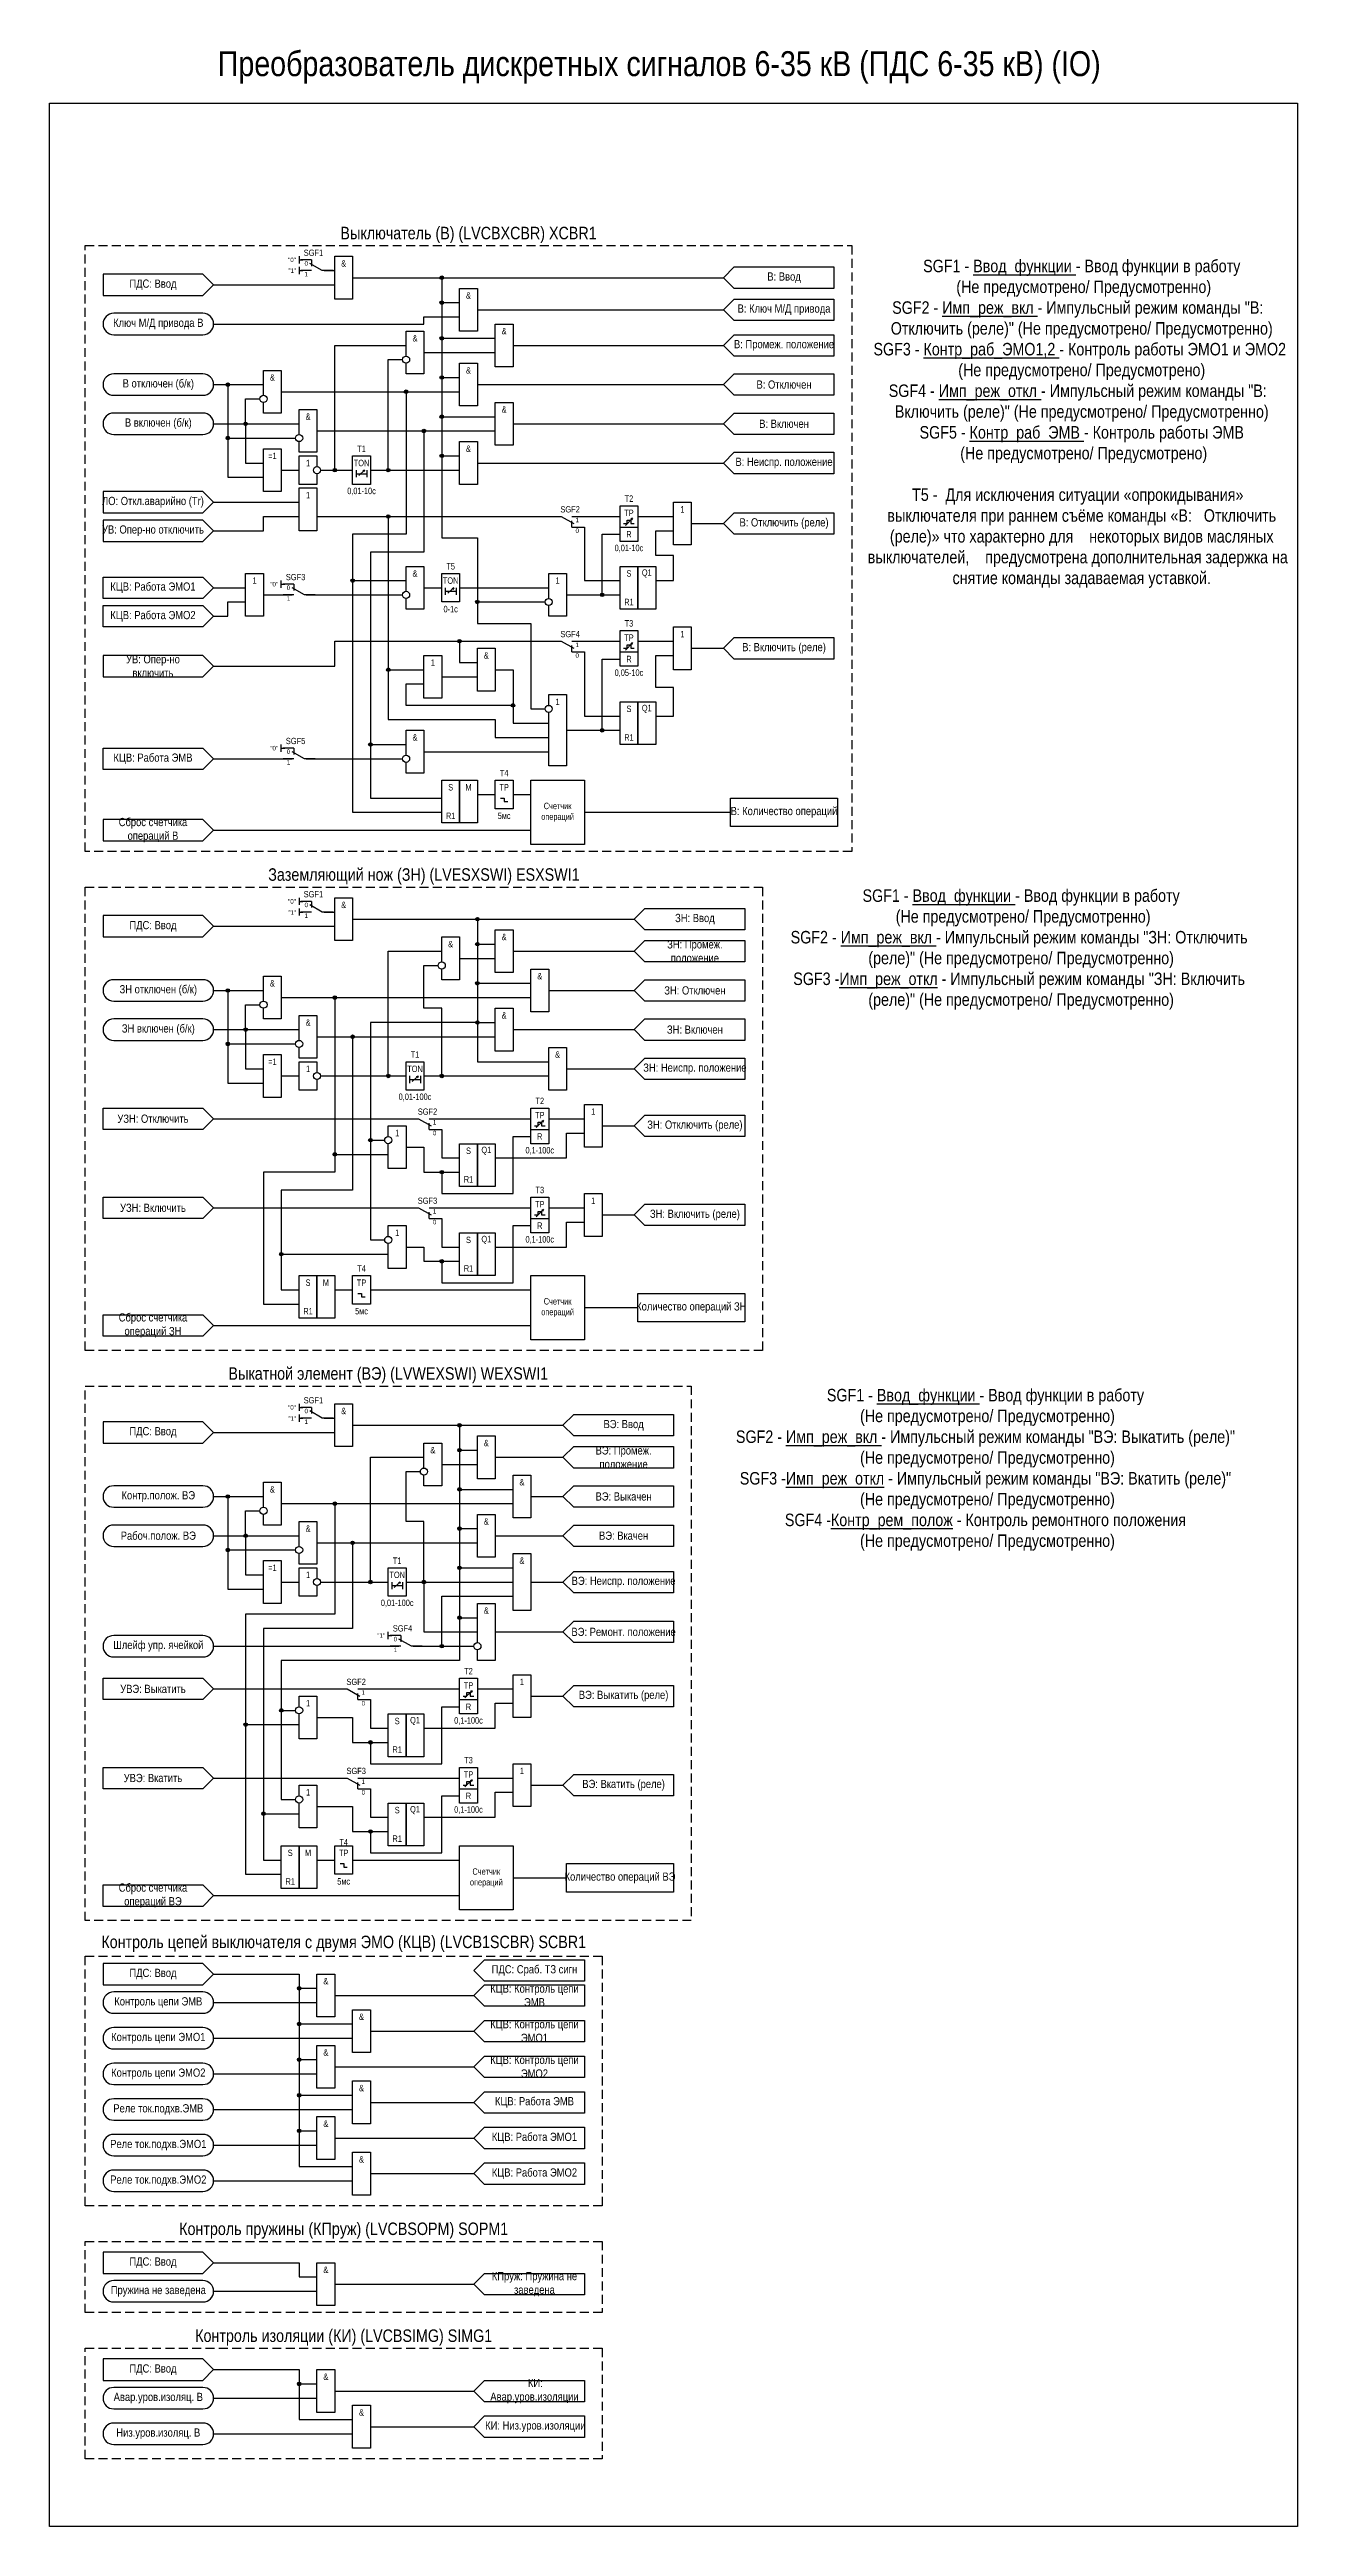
# Model space of a CAD drawing. Header units: millimetres. Extents: x -7300 to 495, y 0 to 1179.
# Drawn here: x 0 to 350, y 0 to 695 of the extents above; entities that cross this region are included whole.
import ezdxf
from ezdxf.enums import TextEntityAlignment as Align

# ---------------------------------------------------------------- set-up
doc = ezdxf.new("R2010")
doc.units = ezdxf.units.MM
doc.linetypes.add('штриховая2', pattern=[0.375, 0.25, -0.125])
doc.layers.add('TEXT', color=7, linetype='Continuous', lineweight=25)
doc.layers.add('Основная', color=7, linetype='Continuous')
doc.styles.add('2.5_Gost_RD', font='ARIALN.TTF', dxfattribs={"height": 2.5})
doc.styles.add('3.5_Gost_RD', font='ARIALN.TTF', dxfattribs={"height": 3.5})
doc.styles.add('Вывод', font='ARIALN.TTF', dxfattribs={"height": 2.5})
doc.styles.add('Компонент', font='ARIALN.TTF', dxfattribs={"height": 3.5})

msp = doc.modelspace()

# ---------------------------------------------------------------- texts
at = {"ltscale": 100, "attachment_point": 5}
for s, insert, char_height, width, style in [('{\\C3;Преобразователь дискретных сигналов 6-35 кВ (ПДС 6-35 кВ) (IO)}', (171, 690), 7, 340, '3.5_Gost_RD'), ('&', (82.5, 635), 1.8, 5, '2.5_Gost_RD'), ('В: Ввод', (206, 631), 2.3, 28, '2.5_Gost_RD'), ('&', (117.5, 626), 1.8, 5, '2.5_Gost_RD'), ('&', (102.5, 614), 1.8, 5, '2.5_Gost_RD'), ('&', (127.5, 616), 1.8, 5, '2.5_Gost_RD'), ('&', (117.5, 605), 1.8, 5, '2.5_Gost_RD'), ('&', (62.5, 603), 1.8, 5, '2.5_Gost_RD'), ('&', (72.5, 592), 1.8, 5, '2.5_Gost_RD'), ('&', (127.5, 594), 1.8, 5, '2.5_Gost_RD'), ('T1', (87.5, 583), 1.8, 5, '2.5_Gost_RD'), ('&', (117.5, 583), 1.8, 5, '2.5_Gost_RD'), ('=1', (62.5, 581), 1.8, 5, '2.5_Gost_RD'), ('1', (72.5, 579), 1.8, 5, '2.5_Gost_RD'), ('TON', (87.5, 579), 1.8, 5, '2.5_Gost_RD'), ('1', (72.5, 570), 1.8, 5, '2.5_Gost_RD'), ('0,01-10с', (87.5, 571), 1.8, 5, '2.5_Gost_RD'), ('T2', (162.5, 569), 1.8, 5, '2.5_Gost_RD'), ('TP', (162.5, 565), 1.8, 5, '2.5_Gost_RD'), ('1', (177.5, 566), 1.8, 5, '2.5_Gost_RD'), ('0,01-10с', (162.5, 555), 1.8, 5, '2.5_Gost_RD'), ('R', (162.5, 559), 1.8, 5, '2.5_Gost_RD'), ('T5', (112.5, 550), 1.8, 5, '2.5_Gost_RD'), ('Q1', (167.5, 548), 1.8, 5, '2.5_Gost_RD'), ('1', (57.5, 546), 1.8, 5, '2.5_Gost_RD'), ('&', (102.5, 548), 1.8, 5, '2.5_Gost_RD'), ('TON', (112.5, 546), 1.8, 5, '2.5_Gost_RD'), ('1', (142.5, 546), 1.8, 5, '2.5_Gost_RD'), ('S', (162.5, 548), 1.8, 5, '2.5_Gost_RD'), ('0-1с', (112.5, 538), 1.8, 5, '2.5_Gost_RD'), ('R1', (162.5, 540), 1.8, 5, '2.5_Gost_RD'), ('TP', (162.5, 530), 1.8, 5, '2.5_Gost_RD'), ('T3', (162.5, 534), 1.8, 5, '2.5_Gost_RD'), ('1', (177.5, 531), 1.8, 5, '2.5_Gost_RD'), ('1', (107.5, 523), 1.8, 5, '2.5_Gost_RD'), ('&', (122.5, 525), 1.8, 5, '2.5_Gost_RD'), ('R', (162.5, 524), 1.8, 5, '2.5_Gost_RD'), ('0,05-10с', (162.5, 520), 1.8, 5, '2.5_Gost_RD'), ('1', (142.5, 512), 1.8, 5, '2.5_Gost_RD'), ('S', (162.5, 510), 1.8, 5, '2.5_Gost_RD'), ('Q1', (167.5, 510), 1.8, 5, '2.5_Gost_RD'), ('&', (102.5, 502), 1.8, 5, '2.5_Gost_RD'), ('R1', (162.5, 502), 1.8, 5, '2.5_Gost_RD'), ('S', (112.5, 488), 1.8, 5, '2.5_Gost_RD'), ('М', (117.5, 488), 1.8, 5, '2.5_Gost_RD'), ('TP', (127.5, 488), 1.8, 5, '2.5_Gost_RD'), ('T4', (127.5, 492), 1.8, 5, '2.5_Gost_RD'), ('Сброс счетчика операций В', (29, 476), 2.3, 28, '2.5_Gost_RD'), ('R1', (112.5, 480), 1.8, 5, '2.5_Gost_RD'), ('5мс', (127.5, 480), 1.8, 5, '2.5_Gost_RD'), ('Счетчик^Jопераций', (142.5, 481), 1.8, 15, '2.5_Gost_RD'), ('В: Количество операций', (206, 481), 2.3, 30, '2.5_Gost_RD'), ('&', (82.5, 455), 1.8, 5, '2.5_Gost_RD'), ('ЗН: Ввод', (181, 451), 2.3, 28, '2.5_Gost_RD'), ('&', (112.5, 444), 1.8, 5, '2.5_Gost_RD'), ('&', (127.5, 446), 1.8, 5, '2.5_Gost_RD'), ('ЗН: Промеж. положение', (181, 442), 2.3, 28, '2.5_Gost_RD'), ('ЗН отключен (б/к)', (30.5, 431), 2.3, 31, '2.5_Gost_RD'), ('&', (62.5, 433), 1.8, 5, '2.5_Gost_RD'), ('&', (137.5, 435), 1.8, 5, '2.5_Gost_RD'), ('ЗН: Отключен', (181, 431), 2.3, 28, '2.5_Gost_RD'), ('&', (127.5, 424), 1.8, 5, '2.5_Gost_RD'), ('ЗН включен (б/к)', (30.5, 420), 2.3, 31, '2.5_Gost_RD'), ('&', (72.5, 422), 1.8, 5, '2.5_Gost_RD'), ('ЗН: Включен', (181, 420), 2.3, 28, '2.5_Gost_RD'), ('=1', (62.5, 411), 1.8, 5, '2.5_Gost_RD'), ('T1', (102.5, 413), 1.8, 5, '2.5_Gost_RD'), ('&', (142.5, 413), 1.8, 5, '2.5_Gost_RD'), ('ЗН: Неиспр. положение', (181, 409), 2.3, 28, '2.5_Gost_RD'), ('1', (72.5, 409), 1.8, 5, '2.5_Gost_RD'), ('TON', (102.5, 409), 1.8, 5, '2.5_Gost_RD'), ('УЗН: Отключить', (29, 395), 2.3, 28, '2.5_Gost_RD'), ('0,01-100с', (102.5, 401), 1.8, 5, '2.5_Gost_RD'), ('TP', (137.5, 396), 1.8, 5, '2.5_Gost_RD'), ('T2', (137.5, 400), 1.8, 5, '2.5_Gost_RD'), ('1', (152.5, 397), 1.8, 5, '2.5_Gost_RD'), ('1', (97.5, 391), 1.8, 5, '2.5_Gost_RD'), ('R', (137.5, 390), 1.8, 5, '2.5_Gost_RD'), ('ЗН: Отключить (реле)', (181, 393), 2.3, 28, '2.5_Gost_RD'), ('S', (117.5, 386), 1.8, 5, '2.5_Gost_RD'), ('Q1', (122.5, 386), 1.8, 5, '2.5_Gost_RD'), ('0,1-100с', (137.5, 386), 1.8, 5, '2.5_Gost_RD'), ('R1', (117.5, 378), 1.8, 5, '2.5_Gost_RD'), ('T3', (137.5, 375), 1.8, 5, '2.5_Gost_RD'), ('УЗН: Включить', (29, 370), 2.3, 28, '2.5_Gost_RD'), ('TP', (137.5, 371), 1.8, 5, '2.5_Gost_RD'), ('1', (152.5, 372), 1.8, 5, '2.5_Gost_RD'), ('ЗН: Включить (реле)', (181, 368), 2.3, 28, '2.5_Gost_RD'), ('1', (97.5, 363), 1.8, 5, '2.5_Gost_RD'), ('S', (117.5, 361), 1.8, 5, '2.5_Gost_RD'), ('Q1', (122.5, 361), 1.8, 5, '2.5_Gost_RD'), ('0,1-100с', (137.5, 361), 1.8, 5, '2.5_Gost_RD'), ('R', (137.5, 365), 1.8, 5, '2.5_Gost_RD'), ('S', (72.5, 349), 1.8, 5, '2.5_Gost_RD'), ('М', (77.5, 349), 1.8, 5, '2.5_Gost_RD'), ('TP', (87.5, 349), 1.8, 5, '2.5_Gost_RD'), ('T4', (87.5, 353), 1.8, 5, '2.5_Gost_RD'), ('R1', (117.5, 353), 1.8, 5, '2.5_Gost_RD'), ('Сброс счетчика операций ЗН', (29, 337), 2.3, 28, '2.5_Gost_RD'), ('R1', (72.5, 341), 1.8, 5, '2.5_Gost_RD'), ('5мс', (87.5, 341), 1.8, 5, '2.5_Gost_RD'), ('Счетчик^Jопераций', (142.5, 342), 1.8, 15, '2.5_Gost_RD'), ('Количество операций ЗН', (180, 342), 2.3, 30, '2.5_Gost_RD'), ('&', (82.5, 313), 1.8, 5, '2.5_Gost_RD'), ('ВЭ: Ввод', (161, 309), 2.3, 28, '2.5_Gost_RD'), ('&', (107.5, 302), 1.8, 5, '2.5_Gost_RD'), ('&', (122.5, 304), 1.8, 5, '2.5_Gost_RD'), ('ВЭ: Промеж. положение', (161, 300), 2.3, 28, '2.5_Gost_RD'), ('&', (62.5, 291), 1.8, 5, '2.5_Gost_RD'), ('&', (132.5, 293), 1.8, 5, '2.5_Gost_RD'), ('Контр.полож. ВЭ', (30.5, 289), 2.3, 31, '2.5_Gost_RD'), ('ВЭ: Выкачен', (161, 289), 2.3, 28, '2.5_Gost_RD'), ('\\pt18.4;Рабоч.полож. ВЭ', (30.5, 278), 2.3, 31, '2.5_Gost_RD'), ('&', (72.5, 280), 1.8, 5, '2.5_Gost_RD'), ('&', (122.5, 282), 1.8, 5, '2.5_Gost_RD'), ('ВЭ: Вкачен', (161, 278), 2.3, 28, '2.5_Gost_RD'), ('T1', (97.5, 271), 1.8, 5, '2.5_Gost_RD'), ('&', (132.5, 271), 1.8, 5, '2.5_Gost_RD'), ('=1', (62.5, 269), 1.8, 5, '2.5_Gost_RD'), ('1', (72.5, 267), 1.8, 5, '2.5_Gost_RD'), ('TON', (97.5, 267), 1.8, 5, '2.5_Gost_RD'), ('ВЭ: Неиспр. положение', (161, 265), 2.3, 28, '2.5_Gost_RD'), ('0,01-100с', (97.5, 259), 1.8, 5, '2.5_Gost_RD'), ('&', (122.5, 257), 1.8, 5, '2.5_Gost_RD'), ('ВЭ: Ремонт. положение', (161, 251), 2.3, 28, '2.5_Gost_RD'), ('Шлейф упр. ячейкой', (30.5, 247), 2.3, 31, '2.5_Gost_RD'), ('TP', (117.5, 236), 1.8, 5, '2.5_Gost_RD'), ('T2', (117.5, 240), 1.8, 5, '2.5_Gost_RD'), ('1', (132.5, 237), 1.8, 5, '2.5_Gost_RD'), ('УВЭ: Выкатить', (29, 235), 2.3, 28, '2.5_Gost_RD'), ('1', (72.5, 231), 1.8, 5, '2.5_Gost_RD'), ('R', (117.5, 230), 1.8, 5, '2.5_Gost_RD'), ('ВЭ: Выкатить (реле)', (161, 233), 2.3, 28, '2.5_Gost_RD'), ('S', (97.5, 226), 1.8, 5, '2.5_Gost_RD'), ('Q1', (102.5, 226), 1.8, 5, '2.5_Gost_RD'), ('0,1-100с', (117.5, 226), 1.8, 5, '2.5_Gost_RD'), ('R1', (97.5, 218), 1.8, 5, '2.5_Gost_RD'), ('T3', (117.5, 215), 1.8, 5, '2.5_Gost_RD'), ('УВЭ: Вкатить', (29, 210), 2.3, 28, '2.5_Gost_RD'), ('TP', (117.5, 211), 1.8, 5, '2.5_Gost_RD'), ('1', (132.5, 212), 1.8, 5, '2.5_Gost_RD'), ('ВЭ: Вкатить (реле)', (161, 208), 2.3, 28, '2.5_Gost_RD'), ('1', (72.5, 206), 1.8, 5, '2.5_Gost_RD'), ('S', (97.5, 201), 1.8, 5, '2.5_Gost_RD'), ('Q1', (102.5, 201), 1.8, 5, '2.5_Gost_RD'), ('0,1-100с', (117.5, 201), 1.8, 5, '2.5_Gost_RD'), ('R', (117.5, 205), 1.8, 5, '2.5_Gost_RD'), ('S', (67.5, 189), 1.8, 5, '2.5_Gost_RD'), ('М', (72.5, 189), 1.8, 5, '2.5_Gost_RD'), ('TP', (82.5, 189), 1.8, 5, '2.5_Gost_RD'), ('T4', (82.5, 192), 1.8, 5, '2.5_Gost_RD'), ('R1', (97.5, 193), 1.8, 5, '2.5_Gost_RD'), ('R1', (67.5, 181), 1.8, 5, '2.5_Gost_RD'), ('5мс', (82.5, 181), 1.8, 5, '2.5_Gost_RD'), ('Счетчик^Jопераций', (122.5, 182), 1.8, 15, '2.5_Gost_RD'), ('Количество операций ВЭ', (160, 182), 2.3, 30, '2.5_Gost_RD'), ('Сброс счетчика операций ВЭ', (29, 177), 2.3, 28, '2.5_Gost_RD'), ('&', (77.5, 153), 1.8, 5, '2.5_Gost_RD'), ('ПДС: Сраб. ТЗ сигн', (136, 156), 2.3, 28, '2.5_Gost_RD'), ('КЦВ: Контроль цепи ЭМВ', (136, 149), 2.3, 28, '2.5_Gost_RD'), ('&', (87.5, 143), 1.8, 5, '2.5_Gost_RD'), ('КЦВ: Контроль цепи ЭМО1', (136, 139), 2.3, 28, '2.5_Gost_RD'), ('&', (77.5, 133), 1.8, 5, '2.5_Gost_RD'), ('КЦВ: Контроль цепи ЭМО2', (136, 129), 2.3, 28, '2.5_Gost_RD'), ('&', (87.5, 123), 1.8, 5, '2.5_Gost_RD'), ('КЦВ: Работа ЭМВ', (136, 119), 2.3, 28, '2.5_Gost_RD'), ('&', (77.5, 113), 1.8, 5, '2.5_Gost_RD'), ('КЦВ: Работа ЭМО1', (136, 109), 2.3, 28, '2.5_Gost_RD'), ('&', (87.5, 103), 1.8, 5, '2.5_Gost_RD'), ('КЦВ: Работа ЭМО2', (136, 99), 2.3, 28, '2.5_Gost_RD'), ('&', (77.5, 72), 1.8, 5, '2.5_Gost_RD'), ('КПруж: Пружина не заведена', (136, 68), 2.3, 28, '2.5_Gost_RD'), ('&', (77.5, 42), 1.8, 5, '2.5_Gost_RD'), ('{\\W0.8;\\T0.8; }КИ: Авар.уров.изоляции', (136, 38), 2.3, 28, '2.5_Gost_RD'), ('&', (87.5, 32), 1.8, 5, '2.5_Gost_RD'), ('{\\W0.8;\\T0.8; }КИ: Низ.уров.изоляции', (136, 28), 2.3, 28, '2.5_Gost_RD')]:
    msp.add_mtext(s, dxfattribs=dict(at, insert=insert, char_height=char_height, width=width, style=style))
at = {"color": 30, "ltscale": 100, "char_height": 3.5, "attachment_point": 5, "style": '3.5_Gost_RD'}
for s, insert, width in [('Выключатель (В) (LVCBXCBR) {\\C6;XCBR1}', (117.5, 643), 215), ('SGF1 - {\\LВвод_функции} - Ввод функции в работу \\P^I(Не предусмотрено/ Предусмотренно)\\PSGF2 - {\\LИмп_реж_вкл} - Импульсный режим команды "В: ^I^IОтключить (реле)" (Не предусмотрено/ Предусмотренно)\\PSGF3 - {\\LКонтр_раб_ЭМО1,2} - Контроль работы ЭМО1 и ЭМО2 ^I(Не предусмотрено/ Предусмотрено)\\PSGF4 - {\\LИмп_реж_откл} - Импульсный режим команды "В: ^I^IВключить (реле)" (Не предусмотрено/ Предусмотренно)\\PSGF5 - {\\LКонтр_раб_ЭМВ} - Контроль работы ЭМВ\\P^I(Не предусмотрено/ Предусмотрено)\\P\\PТ5 - ^IДля исключения ситуации «опрокидывания» ^I^Iвыключателя при раннем съёме команды «В: ^I^IОтключить (реле)» что характерно для ^I^I^Iнекоторых видов масляных выключателей, ^I^I^Iпредусмотрена дополнительная задержка на ^I^Iснятие команды задаваемая уставкой.', (289.5, 590), 121), ('Заземляющий нож (ЗН) (LVESXSWI) {\\C6;ESXSWI1}', (105, 463), 190), ('SGF1 - {\\LВвод_функции} - Ввод функции в работу \\P^I(Не предусмотрено/ Предусмотренно)\\PSGF2 - {\\LИмп_реж_вкл} - Импульсный режим команды "ЗН: Отключить ^I(реле)" (Не предусмотрено/ Предусмотренно)\\PSGF3 -{\\LИмп_реж_откл} - Импульсный режим команды "ЗН: Включить ^I(реле)" (Не предусмотрено/ Предусмотренно)', (272.5, 442.5), 135), ('Выкатной элемент (ВЭ) (LVWEXSWI) {\\C6;WEXSWI1}', (95, 323), 170), ('SGF1 - {\\LВвод_функции} - Ввод функции в работу \\P^I(Не предусмотрено/ Предусмотренно)\\PSGF2 - {\\LИмп_реж_вкл} - Импульсный режим команды "ВЭ: Выкатить (реле)" \\P^I(Не предусмотрено/ Предусмотренно)\\PSGF3 -{\\LИмп_реж_откл} - Импульсный режим команды "ВЭ: Вкатить (реле)" \\P^I(Не предусмотрено/ Предусмотренно)\\PSGF4 -{\\LКонтр_рем_полож} - Контроль ремонтного положения \\P^I(Не предусмотрено/ Предусмотренно)', (262.5, 296.5), 155), ('Контроль цепей выключателя с двумя ЭМО (КЦВ) (LVCB1SCBR) {\\C6;SCBR1}', (82.5, 163.5), 145), ('Контроль пружины (КПруж) (LVCBSOPM) {\\C6;SOPM1}', (82.5, 83), 145), ('Контроль изоляции (КИ) (LVCBSIMG) {\\C6;SIMG1}', (82.5, 53), 145)]:
    msp.add_mtext(s, dxfattribs=dict(at, insert=insert, width=width))
at = {"ltscale": 100, "char_height": 1.25, "attachment_point": 1, "style": '3.5_Gost_RD'}
for insert in [(67, 633.6), (67, 453.5), (67, 311.5)]:
    msp.add_mtext_dynamic_manual_height_columns('"1"', width=2, gutter_width=17.5, heights=[0], dxfattribs=dict(at, insert=insert))
at = {"layer": 'TEXT', "ltscale": 100, "char_height": 2.3, "attachment_point": 5, "style": '2.5_Gost_RD'}
for s, insert, width in [('ПДС: Ввод', (29, 629), 28), ('Ключ М/Д привода В', (30.5, 618), 31), ('В: Промеж. положение', (206, 612), 28), ('В отключен (б/к)', (30.5, 601), 31), ('В: Отключен', (206, 601), 28), ('В включен (б/к)', (30.5, 590), 31), ('В: Включен', (206, 590), 28), ('В: Неиспр. положение', (206, 579), 28), ('ЛО: Откл.аварийно (Tr)', (29, 568), 28), ('В: Отключить (реле)', (206, 562), 28), ('УВ: Опер-но отключить', (29, 560), 28), ('КЦВ: Работа ЭМО1', (29, 544), 28), ('КЦВ: Работа ЭМО2', (29, 536), 28), ('В: Включить (реле)', (206, 527), 28), ('УВ: Опер-но \\Pвключить', (29, 522), 28), ('КЦВ: Работа ЭМВ', (29, 496), 28), ('ПДС: Ввод', (29, 449), 28), ('ПДС: Ввод', (29, 307), 28), ('ПДС: Ввод', (29, 155), 28), ('ПДС: Ввод', (29, 74), 28), ('ПДС: Ввод', (29, 44), 28)]:
    msp.add_mtext(s, dxfattribs=dict(at, insert=insert, width=width))
at = {"layer": 'TEXT', "color": 30, "ltscale": 100, "insert": (206, 622), "char_height": 2.3, "width": 28, "attachment_point": 5, "style": '2.5_Gost_RD'}
msp.add_mtext('{\\C256;В: Ключ М/Д привода}', dxfattribs=at)
at = {"layer": 'TEXT', "color": 0, "ltscale": 100, "char_height": 2.3, "width": 31, "attachment_point": 5, "style": '2.5_Gost_RD'}
for s, insert in [('{\\C256;Контроль цепи ЭМВ}', (30.5, 147)), ('{\\C256;Контроль цепи ЭМО1}', (30.5, 137)), ('{\\C256;Контроль цепи ЭМО2}', (30.5, 127)), ('{\\C256;Реле ток.подхв.ЭМВ}', (30.5, 117)), ('{\\C256;Реле ток.подхв.ЭМО1}', (30.5, 107)), ('{\\C256;Реле ток.подхв.ЭМО2}', (30.5, 97)), ('{\\C256;Пружина не заведена}', (30.5, 66)), ('{\\C256;Авар.уров.изоляц. В}', (30.5, 36)), ('{\\C256;Низ.уров.изоляц. В}', (30.5, 26))]:
    msp.add_mtext(s, dxfattribs=dict(at, insert=insert))

# ---------------------------------------------------------------- blocks, each defined once
blk = doc.blocks.new('Точка')
at = {"ltscale": 100}
h = blk.add_hatch(color=256, dxfattribs=at)
h.dxf.hatch_style = 1
edge = h.paths.add_edge_path()
edge.add_arc((0, 0), 0.5, 0, 360)
blk.add_circle((0, 0), 0.5, dxfattribs=at)
blk = doc.blocks.new('*U958')
at = {"layer": 'Основная', "color": 0}
blk.add_line((0, 0), (7, 4), dxfattribs=at)
at = {"layer": 'Основная', "ltscale": 0.35}
blk.add_line((6, 6), (6, 2.5), dxfattribs=at)
blk = doc.blocks.new('*U985')
at = {"layer": 'Основная', "color": 0}
for p, q in [((-3, 6), (-9, 6)), ((-3, 0), (-9, 0)), ((9, 0), (3, 0))]:
    blk.add_line(p, q, dxfattribs=at)
at = {"layer": 'Основная', "ltscale": 0.25, "xscale": -1}
blk.add_blockref('*U958', (3, 0), dxfattribs=at)
at = {"layer": 'Основная'}
for tag, height, style, p in [('В1', 2.5, 'Вывод', (-14, 6)), ('В2', 2.5, 'Вывод', (-6, 4)), ('ОУ', 3.5, 'Компонент', (-2, 10)), ('В3', 2.5, 'Вывод', (-6, -2))]:
    blk.add_attdef(tag, text='', height=height, dxfattribs=dict(at, style=style)).set_placement(p, align=Align.MIDDLE_CENTER)
blk = doc.blocks.new('*U1049')
at = {"layer": 'Основная', "color": 0}
for p, q in [((-9, 0), (-3, 0)), ((3, 6), (9, 6)), ((3, 0), (9, 0))]:
    blk.add_line(p, q, dxfattribs=at)
at = {"layer": 'Основная', "ltscale": 0.25}
blk.add_blockref('*U958', (-3, 0), dxfattribs=at)
at = {"layer": 'Основная'}
for tag, height, style, p in [('В2', 2.5, 'Вывод', (6, 8)), ('В3', 2.5, 'Вывод', (6, 2)), ('В1', 2.5, 'Вывод', (14, 6)), ('ОУ', 3.5, 'Компонент', (2, -4))]:
    blk.add_attdef(tag, text='', height=height, dxfattribs=dict(at, style=style)).set_placement(p, align=Align.MIDDLE_CENTER)
blk = doc.blocks.new('*U1050')
at = {"layer": 'Основная', "color": 0}
for p, q in [((-9, 0), (-3, 0)), ((3, 6), (9, 6)), ((3, 0), (9, 0))]:
    blk.add_line(p, q, dxfattribs=at)
at = {"layer": 'Основная', "ltscale": 0.25}
blk.add_blockref('*U958', (-3, 0), dxfattribs=at)
at = {"layer": 'Основная'}
for tag, height, style, p in [('В2', 2.5, 'Вывод', (6, 8)), ('В3', 2.5, 'Вывод', (6, 2)), ('В1', 2.5, 'Вывод', (14, 6)), ('ОУ', 3.5, 'Компонент', (2, -4))]:
    blk.add_attdef(tag, text='', height=height, dxfattribs=dict(at, style=style)).set_placement(p, align=Align.MIDDLE_CENTER)

# ---------------------------------------------------------------- linework, layer by layer
at = {"ltscale": 100}
for p, q in [((70, 637), (70, 635)), ((70, 636), (71, 636)), ((70, 634), (70, 632)), ((70, 633), (71, 633)), ((115, 624), (115, 624)), ((125, 614), (125, 614)), ((115, 603), (115, 603)), ((125, 592), (125, 592)), ((90, 577), (90, 577)), ((115, 581), (115, 581)), ((161.5, 561.5), (163.5, 563.5)), ((163.5, 563.5), (162.99, 563.25)), ((163.5, 563.5), (163.26, 563.02)), ((65, 544), (65, 546)), ((65, 545), (66, 545)), ((115, 544), (115, 544)), ((161.5, 526.5), (163.5, 528.5)), ((163.5, 528.5), (162.99, 528.25)), ((163.5, 528.5), (163.26, 528.02)), ((46, 496), (68, 496)), ((65, 498), (65, 500)), ((65, 499), (66, 499)), ((72, 496), (99, 496)), ((127.5, 484), (128.5, 484)), ((70, 457), (70, 455)), ((70, 456), (71, 456)), ((70, 454), (70, 452)), ((70, 453), (71, 453)), ((105, 407), (105, 407)), ((136.5, 392.5), (138.5, 394.5)), ((138.5, 394.5), (137.99, 394.25)), ((138.5, 394.5), (138.26, 394.02)), ((136.5, 367.5), (138.5, 369.5)), ((138.5, 369.5), (137.99, 369.25)), ((138.5, 369.5), (138.26, 369.02)), ((87.5, 345), (88.5, 345)), ((70, 315), (70, 313)), ((70, 314), (71, 314)), ((70, 312), (70, 310)), ((70, 311), (71, 311)), ((80, 311), (80, 311)), ((100, 265), (100, 265)), ((95, 249), (95, 251)), ((95, 250), (96, 250)), ((116.5, 232.5), (118.5, 234.5)), ((118.5, 234.5), (117.99, 234.25)), ((118.5, 234.5), (118.26, 234.02)), ((116.5, 207.5), (118.5, 209.5)), ((118.5, 209.5), (117.99, 209.25)), ((118.5, 209.5), (118.26, 209.02)), ((82.5, 185), (83.5, 185))]:
    msp.add_line(p, q, dxfattribs=at)
at = {"color": 7, "ltscale": 100}
for p, q in [((86.7, 575.46), (88.37, 576.95)), ((88.37, 576.95), (87.85, 576.73)), ((88.37, 576.95), (88.11, 576.48)), ((111.7, 542.46), (113.37, 543.95)), ((113.37, 543.95), (112.85, 543.73)), ((113.37, 543.95), (113.11, 543.48)), ((101.7, 405.46), (103.37, 406.95)), ((103.37, 406.95), (102.85, 406.73)), ((103.37, 406.95), (103.11, 406.48)), ((96.7, 263.46), (98.37, 264.95)), ((98.37, 264.95), (97.85, 264.73)), ((98.37, 264.95), (98.11, 264.48))]:
    msp.add_line(p, q, dxfattribs=at)
at = {"color": 3, "ltscale": 100}
msp.add_lwpolyline([(0, 680), (350, 680), (350, 0), (0, 0)], close=True, dxfattribs=at)
at = {"linetype": 'штриховая2', "ltscale": 10}
for points in [[(225, 470), (10, 470), (10, 640), (225, 640)], [(200, 330), (10, 330), (10, 460), (200, 460)], [(180, 170), (10, 170), (10, 320), (180, 320)], [(155, 90), (10, 90), (10, 160), (155, 160)], [(155, 60), (10, 60), (10, 80), (155, 80)], [(155, 19), (10, 19), (10, 50), (155, 50)]]:
    msp.add_lwpolyline(points, close=True, dxfattribs=at)
at = {"ltscale": 100}
for points in [[(77, 633), (80, 633)], [(189, 631), (192, 634), (220, 634), (220, 628), (192, 628), (189, 631)], [(46, 629), (80, 629)], [(85, 631), (189, 631)], [(85, 631), (110, 631), (110, 624), (115, 624)], [(85, 631), (110, 631), (110, 614), (125, 614)], [(85, 631), (110, 631), (110, 603), (115, 603)], [(85, 631), (110, 631), (110, 592), (125, 592)], [(85, 631), (110, 631), (110, 581), (115, 581)], [(85, 631), (110, 631), (110, 558), (120, 558), (120, 540), (139, 540)], [(85, 631), (110, 631), (110, 558), (110, 558), (120, 558), (120, 534), (135, 534), (135, 510), (139, 510)], [(46, 618), (105, 618), (105, 620), (115, 620)], [(120, 622), (189, 622)], [(189, 622), (192, 625), (220, 625), (220, 619), (192, 619), (189, 622)], [(76, 577), (80, 577), (80, 612), (100, 612)], [(100, 609), (100, 616), (105, 616), (105, 604), (100, 604), (100, 607)], [(130, 612), (189, 612)], [(189, 612), (192, 615), (220, 615), (220, 609), (192, 609), (189, 612)], [(60, 598), (60, 605), (65, 605), (65, 593), (60, 593), (60, 596)], [(90, 577), (95, 577), (95, 608), (99, 608)], [(105, 610), (125, 610)], [(46, 601), (60, 601)], [(46, 601), (50, 601), (50, 586), (69, 586)], [(46, 601), (50, 601), (50, 575), (60, 575)], [(65, 599), (100, 599), (100, 559), (85, 559), (85, 546), (85, 546), (85, 481), (110, 481)], [(65, 599), (115, 599)], [(65, 599), (100, 599), (100, 559), (85, 559), (85, 546), (100, 546)], [(120, 601), (189, 601)], [(189, 601), (192, 604), (220, 604), (220, 598), (192, 598), (189, 601)], [(46, 590), (55, 590), (55, 597), (59, 597)], [(70, 587), (70, 594), (75, 594), (75, 582), (70, 582), (70, 585)], [(189, 590), (192, 593), (220, 593), (220, 587), (192, 587), (189, 590)], [(46, 590), (70, 590)], [(46, 590), (55, 590), (55, 579), (60, 579)], [(75, 588), (105, 588), (105, 554), (90, 554), (90, 485), (110, 485)], [(75, 588), (125, 588)], [(75, 588), (105, 588), (105, 554), (90, 554), (90, 500), (100, 500)], [(130, 590), (189, 590)], [(65, 577), (70, 577)], [(75, 576), (75, 573), (70, 573), (70, 581), (75, 581), (75, 578)], [(76, 577), (85, 577)], [(86, 577), (86, 575)], [(89, 577), (89, 575)], [(90, 577), (115, 577)], [(120, 579), (189, 579)], [(189, 579), (192, 582), (220, 582), (220, 576), (192, 576), (189, 579)], [(86, 576), (89, 576)], [(46, 568), (70, 568)], [(46, 560), (60, 560), (60, 564), (70, 564)], [(75, 564), (95, 564), (95, 521), (105, 521)], [(75, 564), (143, 564)], [(75, 564), (95, 564), (95, 507), (125, 507), (125, 502), (140, 502)], [(147, 564), (160, 564)], [(161, 562), (162, 562), (162, 563), (163, 563), (163, 562), (164, 562)], [(165, 564), (175, 564)], [(189, 562), (192, 565), (220, 565), (220, 559), (192, 559), (189, 562)], [(145, 542), (155, 542), (155, 559), (160, 559)], [(147, 561), (150, 561), (150, 546), (160, 546)], [(170, 546), (175, 546), (175, 553), (170, 553), (170, 560), (175, 560)], [(180, 562), (189, 562)], [(100, 543), (100, 550), (105, 550), (105, 538), (100, 538), (100, 541)], [(46, 544), (55, 544)], [(105, 544), (110, 544)], [(111, 544), (111, 542)], [(111, 543), (114, 543)], [(114, 544), (114, 542)], [(115, 544), (140, 544)], [(140, 541), (140, 548), (145, 548), (145, 536), (140, 536), (140, 539)], [(46, 536), (50, 536), (50, 540), (55, 540)], [(60, 542), (68, 542)], [(72, 542), (99, 542)], [(145, 542), (160, 542)], [(46, 522), (80, 522), (80, 529), (143, 529)], [(70, 522), (80, 522), (80, 529), (115, 529), (115, 523), (120, 523)], [(147, 529), (160, 529)], [(165, 529), (175, 529)], [(189, 527), (192, 530), (220, 530), (220, 524), (192, 524), (189, 527)], [(145, 504), (155, 504), (155, 524), (160, 524)], [(147, 526), (150, 526), (150, 508), (160, 508)], [(161, 527), (162, 527), (162, 528), (163, 528), (163, 527), (164, 527)], [(170, 508), (175, 508), (175, 516), (170, 516), (170, 525), (175, 525)], [(180, 527), (189, 527)], [(125, 521), (130, 521), (130, 511), (100, 511), (100, 517), (105, 517)], [(110, 519), (120, 519)], [(125, 521), (130, 521), (130, 506), (140, 506)], [(140, 511), (140, 514), (145, 514), (145, 494), (140, 494), (140, 509)], [(100, 497), (100, 504), (105, 504), (105, 492), (100, 492), (100, 495)], [(145, 504), (160, 504)], [(105, 498), (140, 498)], [(120, 486), (125, 486)], [(126.5, 485), (127.5, 485)], [(127.5, 485), (127.5, 484)], [(130, 486), (135, 486)], [(150, 481), (191, 481)], [(46, 476), (135, 476)], [(77, 453), (80, 453)], [(164, 451), (167, 454), (195, 454), (195, 448), (167, 448), (164, 451)], [(46, 449), (80, 449)], [(85, 451), (164, 451)], [(85, 451), (120, 451), (120, 444), (125, 444)], [(85, 451), (120, 451), (120, 433), (135, 433)], [(85, 451), (120, 451), (120, 422), (125, 422)], [(85, 451), (120, 451), (120, 411), (140, 411)], [(85, 451), (120, 451), (120, 422), (90, 422), (90, 361), (94, 361)], [(85, 451), (120, 451), (120, 422), (90, 422), (90, 389), (94, 389)], [(110, 439), (110, 446), (115, 446), (115, 434), (110, 434), (110, 437)], [(164, 442), (167, 445), (195, 445), (195, 439), (167, 439), (164, 442)], [(76, 407), (95, 407), (95, 442), (110, 442)], [(105, 407), (110, 407), (110, 426), (105, 426), (105, 438), (109, 438)], [(115, 440), (125, 440)], [(130, 442), (164, 442)], [(46, 431), (60, 431)], [(46, 431), (50, 431), (50, 416), (69, 416)], [(46, 431), (50, 431), (50, 405), (60, 405)], [(60, 428), (60, 435), (65, 435), (65, 423), (60, 423), (60, 426)], [(140, 431), (164, 431)], [(164, 431), (167, 434), (195, 434), (195, 428), (167, 428), (164, 431)], [(46, 420), (55, 420), (55, 427), (59, 427)], [(65, 429), (80, 429), (80, 380), (60, 380), (60, 343), (70, 343)], [(65, 429), (135, 429)], [(65, 429), (80, 429), (80, 385), (95, 385), (95, 385)], [(70, 417), (70, 424), (75, 424), (75, 412), (70, 412), (70, 415)], [(46, 420), (70, 420)], [(46, 420), (55, 420), (55, 409), (60, 409)], [(75, 418), (85, 418), (85, 375), (65, 375), (65, 347), (70, 347)], [(75, 418), (85, 418), (85, 375), (65, 375), (65, 357), (95, 357)], [(75, 418), (125, 418)], [(130, 420), (164, 420)], [(164, 420), (167, 423), (195, 423), (195, 417), (167, 417), (164, 420)], [(75, 406), (75, 403), (70, 403), (70, 411), (75, 411), (75, 408)], [(164, 409), (167, 412), (195, 412), (195, 406), (167, 406), (164, 409)], [(65, 407), (70, 407)], [(76, 407), (100, 407)], [(101, 407), (101, 405)], [(101, 406), (104, 406)], [(104, 407), (104, 405)], [(105, 407), (140, 407)], [(145, 409), (164, 409)], [(46, 395), (103, 395)], [(95, 390), (95, 393), (100, 393), (100, 381), (95, 381), (95, 388)], [(100, 387), (105, 387), (105, 380), (110, 380), (110, 374), (130, 374), (130, 390), (135, 390)], [(107, 395), (135, 395)], [(107, 392), (110, 392), (110, 384), (115, 384)], [(125, 384), (145, 384), (145, 391), (150, 391)], [(136, 393), (137, 393), (137, 394), (138, 394), (138, 393), (139, 393)], [(140, 395), (150, 395)], [(155, 393), (164, 393)], [(164, 393), (167, 396), (195, 396), (195, 390), (167, 390), (164, 393)], [(100, 387), (105, 387), (105, 380), (115, 380)], [(46, 370), (103, 370)], [(107, 370), (135, 370)], [(136, 368), (137, 368), (137, 369), (138, 369), (138, 368), (139, 368)], [(140, 370), (150, 370)], [(164, 368), (167, 371), (195, 371), (195, 365), (167, 365), (164, 368)], [(95, 362), (95, 365), (100, 365), (100, 353), (95, 353), (95, 360)], [(100, 359), (105, 359), (105, 355), (110, 355), (110, 349), (130, 349), (130, 365), (135, 365)], [(107, 367), (110, 367), (110, 359), (115, 359)], [(125, 359), (145, 359), (145, 366), (150, 366)], [(155, 368), (164, 368)], [(100, 359), (105, 359), (105, 355), (115, 355)], [(80, 347), (85, 347)], [(86.5, 346), (87.5, 346)], [(87.5, 346), (87.5, 345)], [(90, 347), (135, 347)], [(150, 342), (165, 342)], [(46, 337), (135, 337)], [(46, 307), (80, 307)], [(85, 309), (115, 309), (115, 243), (65, 243), (65, 229), (69, 229)], [(85, 309), (115, 309), (115, 243), (65, 243), (65, 204), (69, 204)], [(77, 311), (80, 311)], [(85, 309), (144, 309)], [(85, 309), (115, 309), (115, 302), (120, 302)], [(85, 309), (115, 309), (115, 291), (130, 291)], [(85, 309), (115, 309), (115, 280), (120, 280)], [(85, 309), (115, 309), (115, 269), (130, 269)], [(85, 309), (115, 309), (115, 255), (120, 255)], [(144, 309), (147, 312), (175, 312), (175, 306), (147, 306), (144, 309)], [(76, 265), (90, 265), (90, 300), (105, 300)], [(105, 297), (105, 304), (110, 304), (110, 292), (105, 292), (105, 295)], [(125, 300), (144, 300)], [(144, 300), (147, 303), (175, 303), (175, 297), (147, 297), (144, 300)], [(60, 286), (60, 293), (65, 293), (65, 281), (60, 281), (60, 284)], [(100, 265), (105, 265), (105, 282), (100, 282), (100, 296), (104, 296)], [(110, 298), (120, 298)], [(144, 289), (147, 292), (175, 292), (175, 286), (147, 286), (144, 289)], [(46, 289), (60, 289)], [(46, 289), (50, 289), (50, 274), (69, 274)], [(46, 289), (50, 289), (50, 263), (60, 263)], [(46, 278), (55, 278), (55, 285), (59, 285)], [(65, 287), (80, 287), (80, 256), (55, 256), (55, 183), (65, 183)], [(65, 287), (80, 287), (80, 256), (55, 256), (55, 225), (70, 225), (70, 225)], [(65, 287), (130, 287)], [(135, 289), (144, 289)], [(70, 275), (70, 282), (75, 282), (75, 270), (70, 270), (70, 273)], [(144, 278), (147, 281), (175, 281), (175, 275), (147, 275), (144, 278)], [(46, 278), (70, 278)], [(46, 278), (55, 278), (55, 267), (60, 267)], [(75, 276), (85, 276), (85, 252), (60, 252), (60, 187), (65, 187)], [(75, 276), (85, 276), (85, 252), (60, 252), (60, 200), (70, 200)], [(75, 276), (120, 276)], [(125, 278), (144, 278)], [(130, 260), (130, 273), (135, 273), (135, 257), (130, 257), (130, 260)], [(65, 265), (70, 265)], [(75, 264), (75, 261), (70, 261), (70, 269), (75, 269), (75, 266)], [(76, 265), (95, 265)], [(96, 265), (96, 263)], [(99, 265), (99, 263)], [(100, 265), (130, 265)], [(100, 265), (105, 265), (105, 251), (120, 251)], [(135, 265), (144, 265)], [(144, 265), (147, 268), (175, 268), (175, 262), (147, 262), (144, 265)], [(96, 264), (99, 264)], [(102, 247), (110, 247), (110, 261), (130, 261)], [(120, 248), (120, 259), (125, 259), (125, 243), (120, 243), (120, 246)], [(125, 251), (144, 251)], [(144, 251), (147, 254), (175, 254), (175, 248), (147, 248), (144, 251)], [(46, 247), (98, 247)], [(102, 247), (119, 247)], [(46, 235), (83, 235)], [(70, 230), (70, 233), (75, 233), (75, 221), (70, 221), (70, 228)], [(75, 227), (85, 227), (85, 220), (90, 220), (90, 214), (110, 214), (110, 230), (115, 230)], [(87, 235), (115, 235)], [(87, 232), (90, 232), (90, 224), (95, 224)], [(105, 224), (125, 224), (125, 231), (130, 231)], [(116, 233), (117, 233), (117, 234), (118, 234), (118, 233), (119, 233)], [(120, 235), (130, 235)], [(135, 233), (144, 233)], [(144, 233), (147, 236), (175, 236), (175, 230), (147, 230), (144, 233)], [(75, 227), (85, 227), (85, 220), (95, 220)], [(46, 210), (83, 210)], [(87, 210), (115, 210)], [(116, 208), (117, 208), (117, 209), (118, 209), (118, 208), (119, 208)], [(120, 210), (130, 210)], [(144, 208), (147, 211), (175, 211), (175, 205), (147, 205), (144, 208)], [(70, 205), (70, 208), (75, 208), (75, 196), (70, 196), (70, 203)], [(75, 202), (85, 202), (85, 195), (90, 195), (90, 189), (110, 189), (110, 205), (115, 205)], [(75, 202), (85, 202), (85, 195), (95, 195)], [(87, 207), (90, 207), (90, 199), (95, 199)], [(105, 199), (125, 199), (125, 206), (130, 206)], [(135, 208), (144, 208)], [(75, 187), (80, 187)], [(81.5, 186), (82.5, 186)], [(82.5, 186), (82.5, 185)], [(85, 187), (115, 187)], [(130, 182), (145, 182)], [(46, 177), (115, 177)], [(46, 155), (70, 155), (70, 151), (75, 151)], [(46, 155), (70, 155), (70, 141), (85, 141)], [(46, 155), (70, 155), (70, 131), (75, 131)], [(46, 155), (70, 155), (70, 121), (85, 121)], [(46, 155), (70, 155), (70, 111), (75, 111)], [(46, 155), (70, 155), (70, 101), (85, 101)], [(119, 156), (122, 159), (150, 159), (150, 153), (122, 153), (119, 156)], [(46, 147), (75, 147)], [(80, 149), (119, 149)], [(150, 146), (122, 146), (119, 149), (122, 152), (150, 152), (150, 146), (122, 146), (119, 149), (122, 152), (150, 152)], [(150, 136), (122, 136), (119, 139), (122, 142), (150, 142), (150, 136), (122, 136), (119, 139), (122, 142), (150, 142)], [(46, 137), (85, 137)], [(90, 139), (119, 139)], [(46, 127), (75, 127)], [(80, 129), (119, 129)], [(150, 126), (122, 126), (119, 129), (122, 132), (150, 132), (150, 126), (122, 126), (119, 129), (122, 132), (150, 132)], [(90, 119), (119, 119)], [(150, 116), (122, 116), (119, 119), (122, 122), (150, 122), (150, 116), (122, 116), (119, 119), (122, 122), (150, 122)], [(46, 117), (85, 117)], [(150, 106), (122, 106), (119, 109), (122, 112), (150, 112), (150, 106), (122, 106), (119, 109), (122, 112), (150, 112)], [(46, 107), (75, 107)], [(80, 109), (119, 109)], [(90, 99), (119, 99)], [(150, 96), (122, 96), (119, 99), (122, 102), (150, 102), (150, 96), (122, 96), (119, 99), (122, 102), (150, 102)], [(46, 97), (85, 97)], [(46, 74), (70, 74), (70, 70), (75, 70)], [(119, 68), (122, 71), (150, 71), (150, 65), (122, 65), (119, 68)], [(46, 66), (75, 66)], [(80, 68), (119, 68)], [(46, 44), (70, 44), (70, 40), (75, 40)], [(46, 44), (70, 44), (70, 30), (85, 30)], [(46, 36), (75, 36)], [(80, 38), (119, 38)], [(119, 38), (122, 41), (150, 41), (150, 35), (122, 35), (119, 38)], [(90, 28), (119, 28)], [(119, 28), (122, 31), (150, 31), (150, 25), (122, 25), (119, 28)], [(46, 26), (85, 26)]]:
    msp.add_lwpolyline(points, dxfattribs=at)
for points in [[(80, 637), (85, 637), (85, 625), (80, 625)], [(15, 632), (15, 626), (43, 626), (46, 629), (43, 632)], [(115, 628), (120, 628), (120, 616), (115, 616)], [(125, 618), (130, 618), (130, 606), (125, 606)], [(115, 607), (120, 607), (120, 595), (115, 595)], [(125, 596), (130, 596), (130, 584), (125, 584)], [(115, 585), (120, 585), (120, 573), (115, 573)], [(60, 583), (65, 583), (65, 571), (60, 571)], [(85, 581), (90, 581), (90, 573), (85, 573)], [(15, 571), (15, 565), (43, 565), (46, 568), (43, 571)], [(70, 572), (75, 572), (75, 560), (70, 560)], [(15, 563), (15, 557), (43, 557), (46, 560), (43, 563)], [(160, 567), (165, 567), (165, 557), (160, 557)], [(175, 568), (180, 568), (180, 556), (175, 556)], [(160, 561), (165, 561), (165, 557), (160, 557)], [(160, 550), (165, 550), (165, 538), (160, 538)], [(165, 550), (170, 550), (170, 538), (165, 538)], [(15, 547), (43, 547), (46, 544), (43, 541), (15, 541)], [(55, 548), (60, 548), (60, 536), (55, 536)], [(110, 548), (115, 548), (115, 540), (110, 540)], [(15, 539), (43, 539), (46, 536), (43, 533), (15, 533)], [(160, 532), (165, 532), (165, 522), (160, 522)], [(175, 533), (180, 533), (180, 521), (175, 521)], [(15, 525), (15, 519), (43, 519), (46, 522), (43, 525)], [(105, 525), (110, 525), (110, 513), (105, 513)], [(120, 527), (125, 527), (125, 515), (120, 515)], [(160, 526), (165, 526), (165, 522), (160, 522)], [(160, 512), (165, 512), (165, 500), (160, 500)], [(165, 512), (170, 512), (170, 500), (165, 500)], [(15, 499), (43, 499), (46, 496), (43, 493), (15, 493)], [(110, 490), (115, 490), (115, 478), (110, 478)], [(115, 490), (120, 490), (120, 478), (115, 478)], [(125, 490), (130, 490), (130, 482), (125, 482)], [(135, 490), (150, 490), (150, 472), (135, 472)], [(191, 485), (221, 485), (221, 477), (191, 477)], [(15, 479), (15, 473), (43, 473), (46, 476), (43, 479)], [(15, 452), (15, 446), (43, 446), (46, 449), (43, 452)], [(80, 457), (85, 457), (85, 445), (80, 445)], [(125, 448), (130, 448), (130, 436), (125, 436)], [(135, 437), (140, 437), (140, 425), (135, 425)], [(125, 426), (130, 426), (130, 414), (125, 414)], [(60, 413), (65, 413), (65, 401), (60, 401)], [(100, 411), (105, 411), (105, 403), (100, 403)], [(140, 415), (145, 415), (145, 403), (140, 403)], [(15, 398), (43, 398), (46, 395), (43, 392), (15, 392)], [(135, 398), (140, 398), (140, 388), (135, 388)], [(150, 399), (155, 399), (155, 387), (150, 387)], [(135, 392), (140, 392), (140, 388), (135, 388)], [(115, 388), (120, 388), (120, 376), (115, 376)], [(120, 388), (125, 388), (125, 376), (120, 376)], [(15, 373), (43, 373), (46, 370), (43, 367), (15, 367)], [(135, 373), (140, 373), (140, 363), (135, 363)], [(150, 374), (155, 374), (155, 362), (150, 362)], [(115, 363), (120, 363), (120, 351), (115, 351)], [(120, 363), (125, 363), (125, 351), (120, 351)], [(135, 367), (140, 367), (140, 363), (135, 363)], [(70, 351), (75, 351), (75, 339), (70, 339)], [(75, 351), (80, 351), (80, 339), (75, 339)], [(85, 351), (90, 351), (90, 343), (85, 343)], [(135, 351), (150, 351), (150, 333), (135, 333)], [(165, 346), (195, 346), (195, 338), (165, 338)], [(15, 340), (43, 340), (46, 337), (43, 334), (15, 334)], [(80, 315), (85, 315), (85, 303), (80, 303)], [(15, 310), (15, 304), (43, 304), (46, 307), (43, 310)], [(120, 306), (125, 306), (125, 294), (120, 294)], [(130, 295), (135, 295), (135, 283), (130, 283)], [(120, 284), (125, 284), (125, 272), (120, 272)], [(60, 271), (65, 271), (65, 259), (60, 259)], [(95, 269), (100, 269), (100, 261), (95, 261)], [(15, 238), (43, 238), (46, 235), (43, 232), (15, 232)], [(115, 238), (120, 238), (120, 228), (115, 228)], [(130, 239), (135, 239), (135, 227), (130, 227)], [(115, 232), (120, 232), (120, 228), (115, 228)], [(95, 228), (100, 228), (100, 216), (95, 216)], [(100, 228), (105, 228), (105, 216), (100, 216)], [(15, 213), (43, 213), (46, 210), (43, 207), (15, 207)], [(115, 213), (120, 213), (120, 203), (115, 203)], [(130, 214), (135, 214), (135, 202), (130, 202)], [(95, 203), (100, 203), (100, 191), (95, 191)], [(100, 203), (105, 203), (105, 191), (100, 191)], [(115, 207), (120, 207), (120, 203), (115, 203)], [(65, 191), (70, 191), (70, 179), (65, 179)], [(70, 191), (75, 191), (75, 179), (70, 179)], [(80, 191), (85, 191), (85, 183), (80, 183)], [(115, 191), (130, 191), (130, 173), (115, 173)], [(145, 186), (175, 186), (175, 178), (145, 178)], [(15, 180), (43, 180), (46, 177), (43, 174), (15, 174)], [(15, 158), (15, 152), (43, 152), (46, 155), (43, 158)], [(75, 155), (80, 155), (80, 143), (75, 143)], [(85, 145), (90, 145), (90, 133), (85, 133)], [(75, 135), (80, 135), (80, 123), (75, 123)], [(85, 125), (90, 125), (90, 113), (85, 113)], [(75, 115), (80, 115), (80, 103), (75, 103)], [(85, 105), (90, 105), (90, 93), (85, 93)], [(15, 77), (15, 71), (43, 71), (46, 74), (43, 77)], [(75, 74), (80, 74), (80, 62), (75, 62)], [(15, 47), (15, 41), (43, 41), (46, 44), (43, 47)], [(75, 44), (80, 44), (80, 32), (75, 32)], [(85, 34), (90, 34), (90, 22), (85, 22)]]:
    msp.add_lwpolyline(points, close=True, dxfattribs=at)
for points in [[(18, 615), (43, 615, 1), (43, 621), (18, 621, 1)], [(18, 598), (43, 598, 1), (43, 604), (18, 604, 1)], [(18, 587), (43, 587, 1), (43, 593), (18, 593, 1)], [(18, 428), (43, 428, 1), (43, 434), (18, 434, 1)], [(18, 417), (43, 417, 1), (43, 423), (18, 423, 1)], [(18, 286), (43, 286, 1), (43, 292), (18, 292, 1)], [(18, 275), (43, 275, 1), (43, 281), (18, 281, 1)], [(18, 244), (43, 244, 1), (43, 250), (18, 250, 1)], [(18, 144), (43, 144, 1), (43, 150), (18, 150, 1)], [(18, 134), (43, 134, 1), (43, 140), (18, 140, 1)], [(18, 124), (43, 124, 1), (43, 130), (18, 130, 1)], [(18, 114), (43, 114, 1), (43, 120), (18, 120, 1)], [(18, 104), (43, 104, 1), (43, 110), (18, 110, 1)], [(18, 94), (43, 94, 1), (43, 100), (18, 100, 1)], [(18, 63), (43, 63, 1), (43, 69), (18, 69, 1)], [(18, 33), (43, 33, 1), (43, 39), (18, 39, 1)], [(18, 23), (43, 23, 1), (43, 29), (18, 29, 1)]]:
    msp.add_lwpolyline(points, format="xyb", close=True, dxfattribs=at)
for centre in [(100, 608), (60, 597), (70, 586), (140, 540), (140, 510), (110, 438), (60, 427), (70, 416), (95, 389), (95, 361), (105, 296), (60, 285), (70, 274), (70, 229), (70, 204)]:
    msp.add_circle(centre, 1, dxfattribs=at)
for centre in [(75, 577), (100, 542), (100, 496), (75, 407), (75, 265), (120, 247)]:
    msp.add_circle(centre, 1)

# ---------------------------------------------------------------- block references
for p in [(110, 631), (110, 624), (110, 614), (110, 603), (110, 592), (110, 581), (95, 564), (85, 546), (155, 542), (120, 540), (115, 529), (95, 521), (130, 511), (90, 500), (155, 504), (120, 451), (120, 444), (120, 433), (120, 422), (90, 389), (110, 380), (110, 355), (115, 309), (115, 302), (80, 287), (115, 291), (115, 280), (85, 276), (115, 269), (90, 220), (90, 195), (70, 151), (70, 141), (70, 131), (70, 121), (70, 111), (70, 40)]:
    msp.add_blockref('Точка', p, dxfattribs=at)
at = {"color": 2, "ltscale": 100}
for p in [(50, 601), (100, 599), (50, 586), (55, 590), (105, 588), (80, 577), (95, 577), (50, 431), (80, 429), (55, 420), (85, 418), (50, 416), (95, 407), (110, 407), (80, 385), (65, 357), (50, 289), (55, 278), (50, 274), (90, 265), (105, 265), (115, 255), (110, 247), (65, 229), (55, 225), (60, 200)]:
    msp.add_blockref('Точка', p, dxfattribs=at)
at = {"ltscale": 100, "xscale": 0.5, "yscale": 0.5, "zscale": 0.5}
msp.add_blockref('*U985', (70, 542), dxfattribs=at).add_auto_attribs({'ОУ': 'SGF3', 'В1': '"0"', 'В2': '0', 'В3': '1'})
at = {"layer": 'Основная', "ltscale": 0.25, "xscale": 0.5, "yscale": 0.5, "zscale": 0.5}
for p, values in [((75, 633), {'ОУ': 'SGF1', 'В1': '"0"', 'В2': '0', 'В3': '1'}), ((70, 496), {'ОУ': 'SGF5', 'В1': '"0"', 'В2': '0', 'В3': '1'}), ((75, 453), {'ОУ': 'SGF1', 'В1': '"0"', 'В2': '0', 'В3': '1'}), ((75, 311), {'ОУ': 'SGF1', 'В1': '"0"', 'В2': '0', 'В3': '1'}), ((100, 247), {'ОУ': 'SGF4', 'В1': '"1"', 'В2': '0', 'В3': '1'})]:
    msp.add_blockref('*U985', p, dxfattribs=at).add_auto_attribs(values)
at = {"layer": 'Основная', "ltscale": 0.25}
ref = msp.add_blockref('*U1049', (145, 564), dxfattribs=dict(at, xscale=-0.5, yscale=0.5, zscale=0.5, rotation=180))
ref.add_attrib('ОУ', 'SGF2', dxfattribs={"height": 1.75, "style": 'Компонент'}).set_placement((146, 566), align=Align.MIDDLE_CENTER)
ref.add_attrib('В2', '0', dxfattribs={"height": 1.25, "style": 'Вывод'}).set_placement((148, 560), align=Align.MIDDLE_CENTER)
ref.add_attrib('В3', '1', dxfattribs={"height": 1.25, "style": 'Вывод'}).set_placement((148, 563), align=Align.MIDDLE_CENTER)
ref = msp.add_blockref('*U1049', (145, 529), dxfattribs=dict(at, xscale=-0.5, yscale=0.5, zscale=0.5, rotation=180))
ref.add_attrib('ОУ', 'SGF4', dxfattribs={"height": 1.75, "style": 'Компонент'}).set_placement((146, 531), align=Align.MIDDLE_CENTER)
ref.add_attrib('В2', '0', dxfattribs={"height": 1.25, "style": 'Вывод'}).set_placement((148, 525), align=Align.MIDDLE_CENTER)
ref.add_attrib('В3', '1', dxfattribs={"height": 1.25, "style": 'Вывод'}).set_placement((148, 528), align=Align.MIDDLE_CENTER)
ref = msp.add_blockref('*U1050', (105, 395), dxfattribs=dict(at, xscale=-0.5, yscale=0.5, zscale=0.5, rotation=180))
ref.add_attrib('ОУ', 'SGF2', dxfattribs={"height": 1.75, "style": 'Компонент'}).set_placement((106, 397), align=Align.MIDDLE_CENTER)
ref.add_attrib('В2', '0', dxfattribs={"height": 1.25, "style": 'Вывод'}).set_placement((108, 391), align=Align.MIDDLE_CENTER)
ref.add_attrib('В3', '1', dxfattribs={"height": 1.25, "style": 'Вывод'}).set_placement((108, 394), align=Align.MIDDLE_CENTER)
ref = msp.add_blockref('*U1050', (105, 370), dxfattribs=dict(at, xscale=-0.5, yscale=0.5, zscale=0.5, rotation=180))
ref.add_attrib('ОУ', 'SGF3', dxfattribs={"height": 1.75, "style": 'Компонент'}).set_placement((106, 372), align=Align.MIDDLE_CENTER)
ref.add_attrib('В2', '0', dxfattribs={"height": 1.25, "style": 'Вывод'}).set_placement((108, 366), align=Align.MIDDLE_CENTER)
ref.add_attrib('В3', '1', dxfattribs={"height": 1.25, "style": 'Вывод'}).set_placement((108, 369), align=Align.MIDDLE_CENTER)
ref = msp.add_blockref('*U1050', (85, 235), dxfattribs=dict(at, xscale=-0.5, yscale=0.5, zscale=0.5, rotation=180))
ref.add_attrib('ОУ', 'SGF2', dxfattribs={"height": 1.75, "style": 'Компонент'}).set_placement((86, 237), align=Align.MIDDLE_CENTER)
ref.add_attrib('В2', '0', dxfattribs={"height": 1.25, "style": 'Вывод'}).set_placement((88, 231), align=Align.MIDDLE_CENTER)
ref.add_attrib('В3', '1', dxfattribs={"height": 1.25, "style": 'Вывод'}).set_placement((88, 234), align=Align.MIDDLE_CENTER)
ref = msp.add_blockref('*U1050', (85, 210), dxfattribs=dict(at, xscale=-0.5, yscale=0.5, zscale=0.5, rotation=180))
ref.add_attrib('ОУ', 'SGF3', dxfattribs={"height": 1.75, "style": 'Компонент'}).set_placement((86, 212), align=Align.MIDDLE_CENTER)
ref.add_attrib('В2', '0', dxfattribs={"height": 1.25, "style": 'Вывод'}).set_placement((88, 206), align=Align.MIDDLE_CENTER)
ref.add_attrib('В3', '1', dxfattribs={"height": 1.25, "style": 'Вывод'}).set_placement((88, 209), align=Align.MIDDLE_CENTER)

msp.set_redraw_order([(e.dxf.handle, doc.entitydb.next_handle()) for e in msp.query("TEXT MTEXT ATTDEF DIMENSION ARC_DIMENSION")])  # texts and dimensions are drawn at this point

doc.saveas('drawing.dxf')
